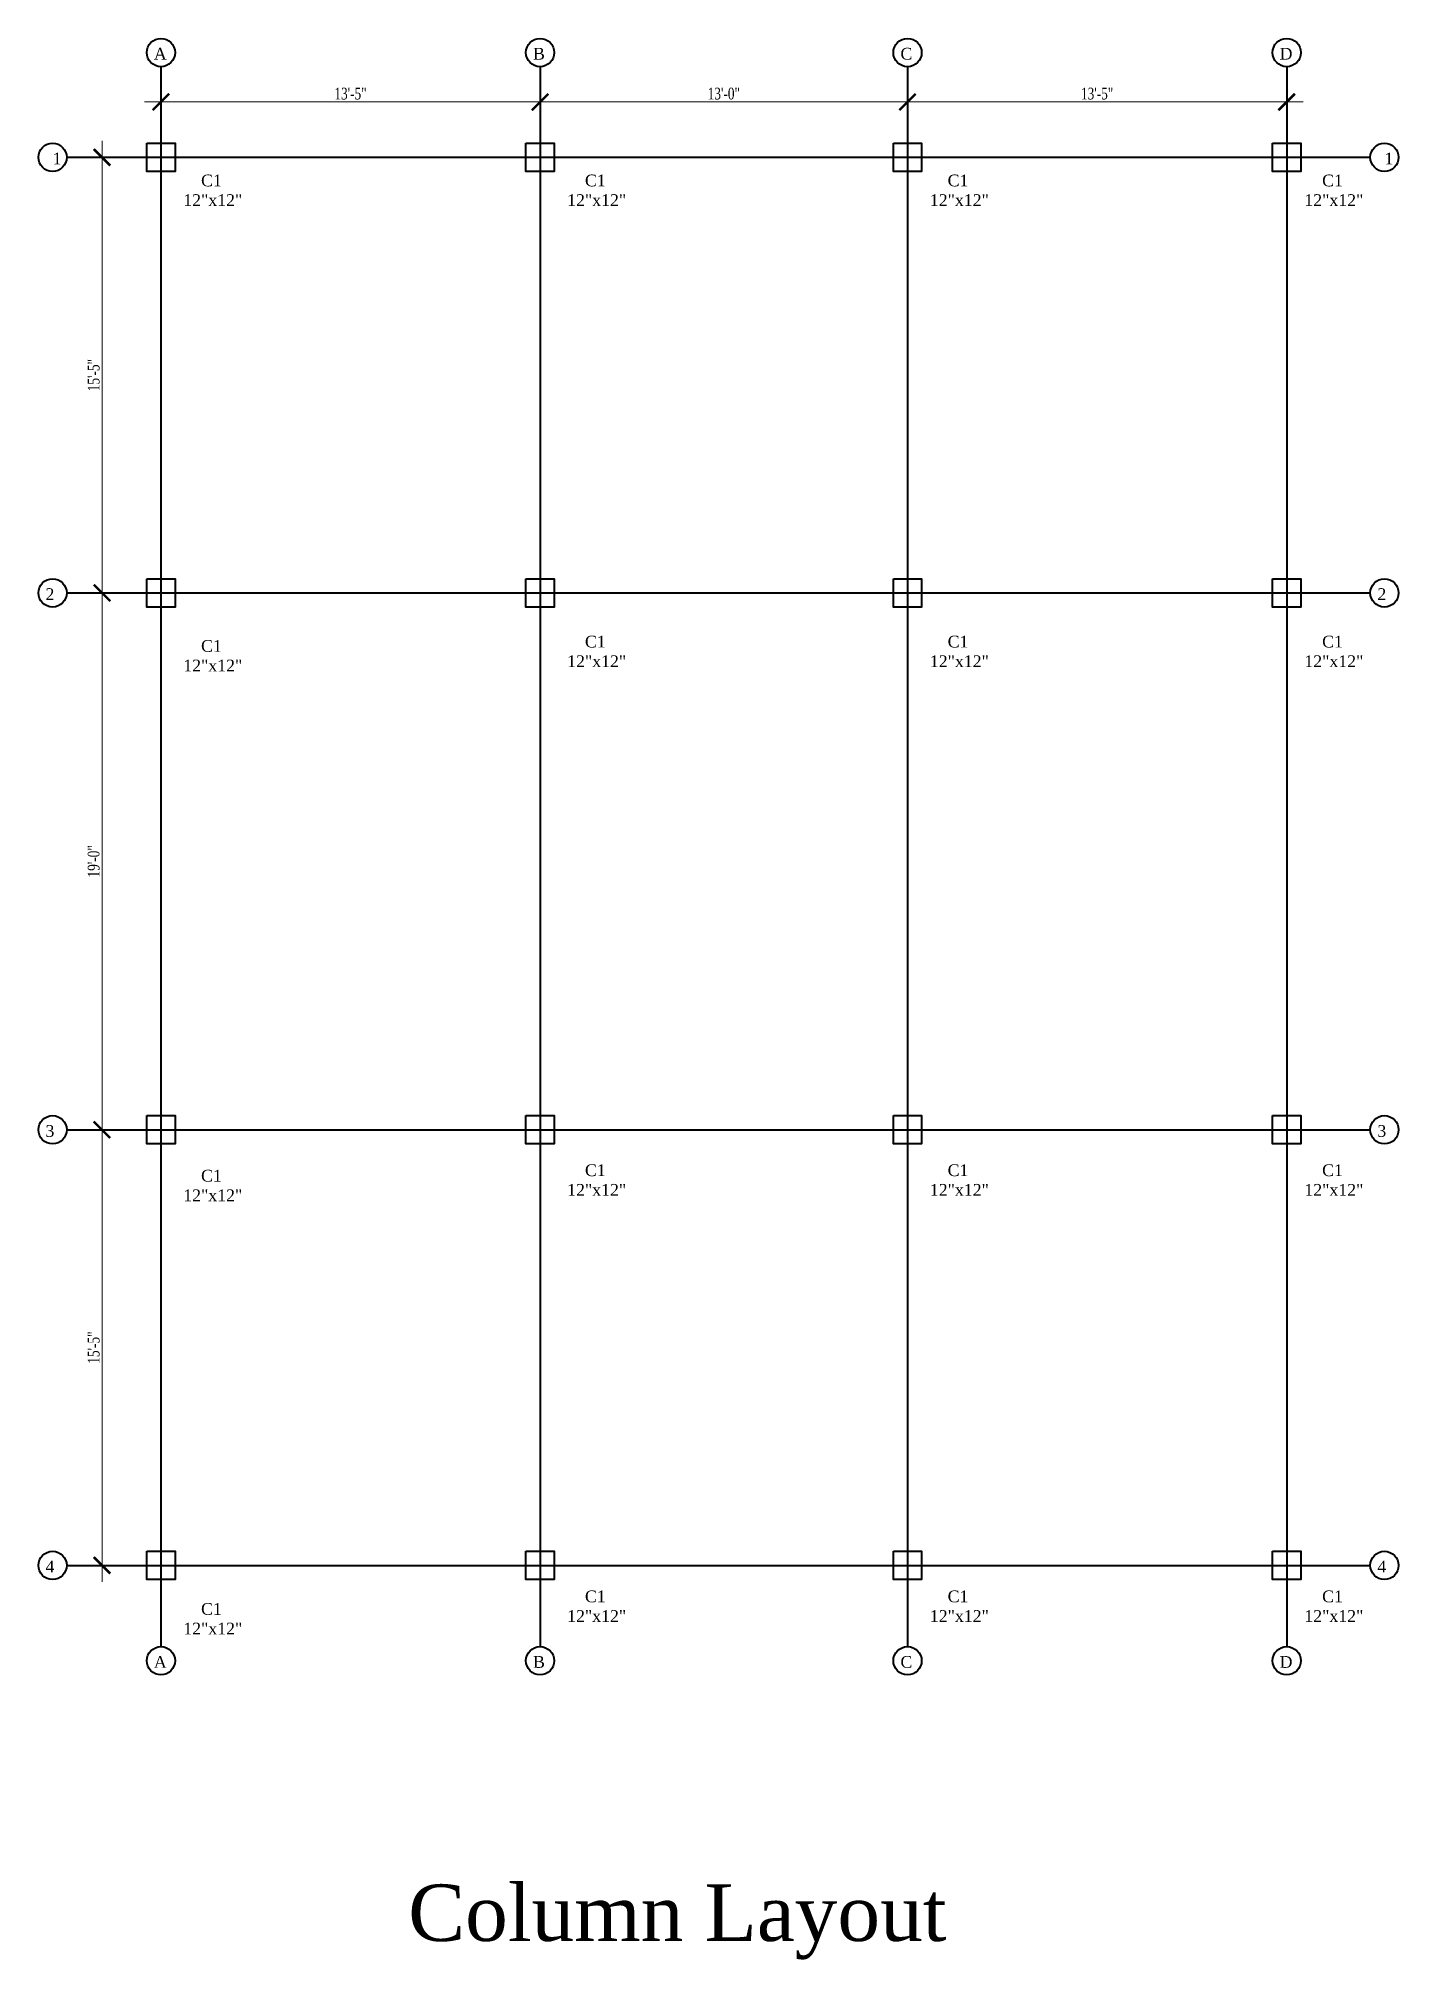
# Model space of a CAD drawing. Header units: inches. Extents: x -79350 to 491628, y -93215 to 155882.
# Drawn here: x 12212 to 12790, y 152761 to 153576 of the extents above; entities that cross this region are included whole.
import ezdxf

# ---------------------------------------------------------------- set-up
doc = ezdxf.new("R2010")
doc.units = ezdxf.units.IN
doc.header["$MEASUREMENT"] = 0
doc.layers.get('0').update_dxf_attribs({"lineweight": 30})
doc.layers.add('Column', color=1, linetype='Continuous', lineweight=30)
doc.layers.add('LINE', color=7, linetype='Continuous', lineweight=20)
doc.styles.get("Standard").update_dxf_attribs({"font": 'times.ttf', "height": 12})
doc.styles.add('Text', font='times.ttf', dxfattribs={"width": 0.75, "height": 5})
doc.dimstyles.new('Grid Dimension', dxfattribs={"dimscale": 0, "dimtxt": 5, "dimasz": 7, "dimexe": 7, "dimexo": 1, "dimgap": 1, "dimtad": 1, "dimdec": 0, "dimlfac": -1, "dimzin": 3, "dimdsep": 46, "dimlunit": 3, "dimtxsty": 'Text', "dimblk": 'ARCHTICK', "dimcen": 0.9, "dimdle": 7, "dimclrt": 5, "dimadec": 0, "dimazin": 0, "dimtfac": 0.75, "dimtdec": 0, "dimtix": 1, "dimtofl": 0, "dimtmove": 0, "dimatfit": 0, "dimldrblk": 'ARCHTICK', "dimfxl": 1, "dimtolj": 1, "dimtzin": 0, "dimlwd": -1, "dimlwe": -1, "dimarcsym": 0})

msp = doc.modelspace()

# ---------------------------------------------------------------- texts
at = {"color": 138, "linetype": 'ByBlock', "lineweight": 40, "true_color": 0x004a5e, "insert": (12369.5, 152792.5), "char_height": 24, "attachment_point": 1}
msp.add_mtext_dynamic_manual_height_columns('Column Layout', width=455, gutter_width=60, heights=[5.23], dxfattribs=at)
at = {"layer": 'LINE', "lineweight": 40, "char_height": 5, "attachment_point": 1}
for s, width, insert in [('A', 24, (12261.5, 153572.5)), ('B', 24, (12422.5, 153572.5)), ('C', 24, (12578.5, 153572.5)), ('D', 24, (12739.5, 153572.5)), ('1', 24, (12218.5, 153528)), ('1', 24, (12784, 153528)), ('{\\C5;    C1^J12"x12"}', 37, (12274, 153518.67)), ('{\\C5;    C1^J12"x12"}', 37, (12437, 153518.67)), ('{\\C5;    C1^J12"x12"}', 37, (12591, 153518.67)), ('{\\C5;    C1^J12"x12"}', 37, (12750, 153518.67)), ('2', 24, (12215.5, 153343)), ('2', 24, (12781, 153343)), ('{\\C5;    C1^J12"x12"}', 37, (12274, 153321)), ('{\\C5;    C1^J12"x12"}', 37, (12437, 153322.83)), ('{\\C5;    C1^J12"x12"}', 37, (12591, 153322.83)), ('{\\C5;    C1^J12"x12"}', 37, (12750, 153322.83)), ('3', 24, (12215.5, 153115)), ('3', 24, (12781, 153115)), ('{\\C5;    C1^J12"x12"}', 37, (12437, 153098.33)), ('{\\C5;    C1^J12"x12"}', 37, (12591, 153098.33)), ('{\\C5;    C1^J12"x12"}', 37, (12750, 153098.33)), ('{\\C5;    C1^J12"x12"}', 37, (12274, 153096)), ('4', 24, (12215.5, 152930)), ('4', 24, (12781, 152930)), ('{\\C5;    C1^J12"x12"}', 37, (12274, 152912)), ('{\\C5;    C1^J12"x12"}', 37, (12437, 152917.33)), ('{\\C5;    C1^J12"x12"}', 37, (12591, 152917.33)), ('{\\C5;    C1^J12"x12"}', 37, (12750, 152917.33)), ('A', 24, (12261.5, 152889.5)), ('B', 24, (12422.5, 152889.5)), ('C', 24, (12578.5, 152889.5)), ('D', 24, (12739.5, 152889.5))]:
    msp.add_mtext_dynamic_manual_height_columns(s, width=width, gutter_width=60, heights=[0], dxfattribs=dict(at, insert=insert))

# ---------------------------------------------------------------- blocks, each defined once
blk = doc.blocks.new('_ArchTick')
at = {"color": 0, "linetype": 'ByBlock', "const_width": 0.15}
blk.add_lwpolyline([(-0.5, -0.5), (0.5, 0.5)], dxfattribs=at)
blk = doc.blocks.new('*D393')
at = {"layer": 'Defpoints', "color": 0, "lineweight": 40, "transparency": 16777216}
for p in [(12264.5, 153552), (12425.5, 153552), (12425.5, 153549.5)]:
    blk.add_point(p, dxfattribs=at)
at = {"layer": 'LINE', "color": 0, "transparency": 16777216}
for p, q in [((12257.5, 153549.5), (12432.5, 153549.5)), ((12264.5, 153551), (12264.5, 153542.5)), ((12425.5, 153551), (12425.5, 153542.5))]:
    blk.add_line(p, q, dxfattribs=at)
at = {"layer": 'LINE', "color": 0, "transparency": 16777216, "xscale": 7, "yscale": 7, "zscale": 7, "rotation": 180}
blk.add_blockref('_ArchTick', (12264.5, 153549.5), dxfattribs=at)
at = {"layer": 'LINE', "color": 0, "transparency": 16777216, "xscale": 7, "yscale": 7, "zscale": 7}
blk.add_blockref('_ArchTick', (12425.5, 153549.5), dxfattribs=at)
at = {"layer": 'LINE', "color": 5, "lineweight": 40, "transparency": 16777216, "insert": (12345, 153553.04), "char_height": 5, "attachment_point": 5, "style": 'Text'}
blk.add_mtext('\\A1;13\'-5"', dxfattribs=at)
blk = doc.blocks.new('*D394')
at = {"layer": 'Defpoints', "color": 0, "lineweight": 40, "transparency": 16777216}
for p in [(12425.5, 153549.5), (12581.5, 153549.5), (12581.5, 153549.5)]:
    blk.add_point(p, dxfattribs=at)
at = {"layer": 'LINE', "color": 0, "transparency": 16777216}
for p, q in [((12425.5, 153550.5), (12425.5, 153556.5)), ((12581.5, 153550.5), (12581.5, 153556.5)), ((12418.5, 153549.5), (12588.5, 153549.5))]:
    blk.add_line(p, q, dxfattribs=at)
at = {"layer": 'LINE', "color": 0, "transparency": 16777216, "xscale": 7, "yscale": 7, "zscale": 7, "rotation": 180}
blk.add_blockref('_ArchTick', (12425.5, 153549.5), dxfattribs=at)
at = {"layer": 'LINE', "color": 0, "transparency": 16777216, "xscale": 7, "yscale": 7, "zscale": 7}
blk.add_blockref('_ArchTick', (12581.5, 153549.5), dxfattribs=at)
at = {"layer": 'LINE', "color": 5, "lineweight": 40, "transparency": 16777216, "insert": (12503.5, 153553.04), "char_height": 5, "attachment_point": 5, "style": 'Text'}
blk.add_mtext('\\A1;13\'-0"', dxfattribs=at)
blk = doc.blocks.new('*D395')
at = {"layer": 'Defpoints', "color": 0, "lineweight": 40, "transparency": 16777216}
for p in [(12581.5, 153549.5), (12742.5, 153549.5), (12742.5, 153549.5)]:
    blk.add_point(p, dxfattribs=at)
at = {"layer": 'LINE', "color": 0, "transparency": 16777216}
for p, q in [((12581.5, 153550.5), (12581.5, 153556.5)), ((12742.5, 153550.5), (12742.5, 153556.5)), ((12574.5, 153549.5), (12749.5, 153549.5))]:
    blk.add_line(p, q, dxfattribs=at)
at = {"layer": 'LINE', "color": 0, "transparency": 16777216, "xscale": 7, "yscale": 7, "zscale": 7, "rotation": 180}
blk.add_blockref('_ArchTick', (12581.5, 153549.5), dxfattribs=at)
at = {"layer": 'LINE', "color": 0, "transparency": 16777216, "xscale": 7, "yscale": 7, "zscale": 7}
blk.add_blockref('_ArchTick', (12742.5, 153549.5), dxfattribs=at)
at = {"layer": 'LINE', "color": 5, "lineweight": 40, "transparency": 16777216, "insert": (12662, 153553.04), "char_height": 5, "attachment_point": 5, "style": 'Text'}
blk.add_mtext('\\A1;13\'-5"', dxfattribs=at)
blk = doc.blocks.new('*D396')
at = {"layer": 'Defpoints', "color": 0, "lineweight": 40, "transparency": 16777216}
for p in [(12224.5, 153526), (12224.5, 153341), (12239.5, 153341)]:
    blk.add_point(p, dxfattribs=at)
at = {"layer": 'LINE', "color": 0, "transparency": 16777216}
for p, q in [((12239.5, 153533), (12239.5, 153334)), ((12225.5, 153526), (12246.5, 153526)), ((12225.5, 153341), (12246.5, 153341))]:
    blk.add_line(p, q, dxfattribs=at)
at = {"layer": 'LINE', "color": 0, "transparency": 16777216, "xscale": 7, "yscale": 7, "zscale": 7}
for p, rotation in [((12239.5, 153526), 90), ((12239.5, 153341), 270)]:
    blk.add_blockref('_ArchTick', p, dxfattribs=dict(at, rotation=rotation))
at = {"layer": 'LINE', "color": 5, "lineweight": 40, "transparency": 16777216, "insert": (12235.96, 153433.5), "char_height": 5, "attachment_point": 5, "rotation": 90, "style": 'Text'}
blk.add_mtext('\\A1;15\'-5"', dxfattribs=at)
blk = doc.blocks.new('*D397')
at = {"layer": 'Defpoints', "color": 0, "lineweight": 40, "transparency": 16777216}
for p in [(12239.5, 153341), (12239.5, 153113), (12239.5, 153113)]:
    blk.add_point(p, dxfattribs=at)
at = {"layer": 'LINE', "color": 0, "transparency": 16777216}
for p, q in [((12239.5, 153348), (12239.5, 153106)), ((12238.5, 153341), (12232.5, 153341)), ((12238.5, 153113), (12232.5, 153113))]:
    blk.add_line(p, q, dxfattribs=at)
at = {"layer": 'LINE', "color": 0, "transparency": 16777216, "xscale": 7, "yscale": 7, "zscale": 7}
for p, rotation in [((12239.5, 153341), 90), ((12239.5, 153113), 270)]:
    blk.add_blockref('_ArchTick', p, dxfattribs=dict(at, rotation=rotation))
at = {"layer": 'LINE', "color": 5, "lineweight": 40, "transparency": 16777216, "insert": (12235.95, 153227), "char_height": 5, "attachment_point": 5, "rotation": 90, "style": 'Text'}
blk.add_mtext('\\A1;19\'-0"', dxfattribs=at)
blk = doc.blocks.new('*D398')
at = {"layer": 'Defpoints', "color": 0, "lineweight": 40, "transparency": 16777216}
for p in [(12239.5, 153113), (12239.5, 152928), (12239.5, 152928)]:
    blk.add_point(p, dxfattribs=at)
at = {"layer": 'LINE', "color": 0, "transparency": 16777216}
for p, q in [((12239.5, 153120), (12239.5, 152921)), ((12238.5, 153113), (12232.5, 153113)), ((12238.5, 152928), (12232.5, 152928))]:
    blk.add_line(p, q, dxfattribs=at)
at = {"layer": 'LINE', "color": 0, "transparency": 16777216, "xscale": 7, "yscale": 7, "zscale": 7}
for p, rotation in [((12239.5, 153113), 90), ((12239.5, 152928), 270)]:
    blk.add_blockref('_ArchTick', p, dxfattribs=dict(at, rotation=rotation))
at = {"layer": 'LINE', "color": 5, "lineweight": 40, "transparency": 16777216, "insert": (12235.96, 153020.5), "char_height": 5, "attachment_point": 5, "rotation": 90, "style": 'Text'}
blk.add_mtext('\\A1;15\'-5"', dxfattribs=at)

# ---------------------------------------------------------------- dimensions: what is measured, and where the dimension line sits
at = {"layer": 'LINE', "lineweight": 40}
for base, p1, p2, picture, middle in [((12425.5, 153549.5), (12264.5, 153552), (12425.5, 153552), '*D393', (12345, 153553.04)), ((12581.5, 153549.5), (12425.5, 153549.5), (12581.5, 153549.5), '*D394', (12503.5, 153553.04)), ((12742.5, 153549.5), (12581.5, 153549.5), (12742.5, 153549.5), '*D395', (12662, 153553.04))]:
    dim = msp.add_linear_dim(base=base, p1=p1, p2=p2, dimstyle='Grid Dimension', override={"dimscale": 1}, dxfattribs=at)
    dim.commit()
    dim.dimension.update_dxf_attribs({"geometry": picture, "text_midpoint": middle})
dim = msp.add_linear_dim(base=(12239.5, 153341), p1=(12224.5, 153526), p2=(12224.5, 153341), angle=90, dimstyle='Grid Dimension', override={"dimscale": 1}, dxfattribs=at)
dim.commit()
dim.dimension.update_dxf_attribs({"geometry": '*D396', "text_midpoint": (12239.5, 153433.5), "dimtype": 160})
for base, p1, p2, picture, middle in [((12239.5, 153113), (12239.5, 153341), (12239.5, 153113), '*D397', (12235.95, 153227)), ((12239.5, 152928), (12239.5, 153113), (12239.5, 152928), '*D398', (12235.96, 153020.5))]:
    dim = msp.add_linear_dim(base=base, p1=p1, p2=p2, angle=90, dimstyle='Grid Dimension', override={"dimscale": 1}, dxfattribs=at)
    dim.commit()
    dim.dimension.update_dxf_attribs({"geometry": picture, "text_midpoint": middle})

# ---------------------------------------------------------------- linework, layer by layer
at = {"layer": 'Column', "lineweight": 40}
for points in [[(12258.5, 153532), (12270.5, 153532), (12270.5, 153520), (12258.5, 153520)], [(12419.5, 153532), (12431.5, 153532), (12431.5, 153520), (12419.5, 153520)], [(12575.5, 153532), (12587.5, 153532), (12587.5, 153520), (12575.5, 153520)], [(12736.5, 153532), (12748.5, 153532), (12748.5, 153520), (12736.5, 153520)], [(12258.5, 153347), (12270.5, 153347), (12270.5, 153335), (12258.5, 153335)], [(12419.5, 153347), (12431.5, 153347), (12431.5, 153335), (12419.5, 153335)], [(12575.5, 153347), (12587.5, 153347), (12587.5, 153335), (12575.5, 153335)], [(12736.5, 153347), (12748.5, 153347), (12748.5, 153335), (12736.5, 153335)], [(12258.5, 153119), (12270.5, 153119), (12270.5, 153107), (12258.5, 153107)], [(12419.5, 153119), (12431.5, 153119), (12431.5, 153107), (12419.5, 153107)], [(12575.5, 153119), (12587.5, 153119), (12587.5, 153107), (12575.5, 153107)], [(12736.5, 153119), (12748.5, 153119), (12748.5, 153107), (12736.5, 153107)], [(12258.5, 152934), (12270.5, 152934), (12270.5, 152922), (12258.5, 152922)], [(12419.5, 152934), (12431.5, 152934), (12431.5, 152922), (12419.5, 152922)], [(12575.5, 152934), (12587.5, 152934), (12587.5, 152922), (12575.5, 152922)], [(12736.5, 152934), (12748.5, 152934), (12748.5, 152922), (12736.5, 152922)]]:
    msp.add_lwpolyline(points, close=True, dxfattribs=at)
at = {"layer": 'LINE', "lineweight": 40}
for p, q in [((12264.5, 153564.5), (12264.5, 152893.5)), ((12425.5, 153564.5), (12425.5, 152893.5)), ((12581.5, 153564.5), (12581.5, 152893.5)), ((12742.5, 153564.5), (12742.5, 152893.5)), ((12224.5, 153526), (12778, 153526)), ((12224.5, 153341), (12778, 153341)), ((12224.5, 153113), (12778, 153113)), ((12224.5, 152928), (12778, 152928))]:
    msp.add_line(p, q, dxfattribs=at)
for centre in [(12264.5, 153570.5), (12425.5, 153570.5), (12581.5, 153570.5), (12742.5, 153570.5), (12218.5, 153526), (12784, 153526), (12218.5, 153341), (12784, 153341), (12218.5, 153113), (12784, 153113), (12218.5, 152928), (12784, 152928), (12264.5, 152887.5), (12425.5, 152887.5), (12581.5, 152887.5), (12742.5, 152887.5)]:
    msp.add_circle(centre, 6, dxfattribs=at)

msp.set_redraw_order([(e.dxf.handle, doc.entitydb.next_handle()) for e in msp.query("TEXT MTEXT ATTDEF DIMENSION ARC_DIMENSION")])  # texts and dimensions are drawn at this point

doc.saveas('drawing.dxf')
